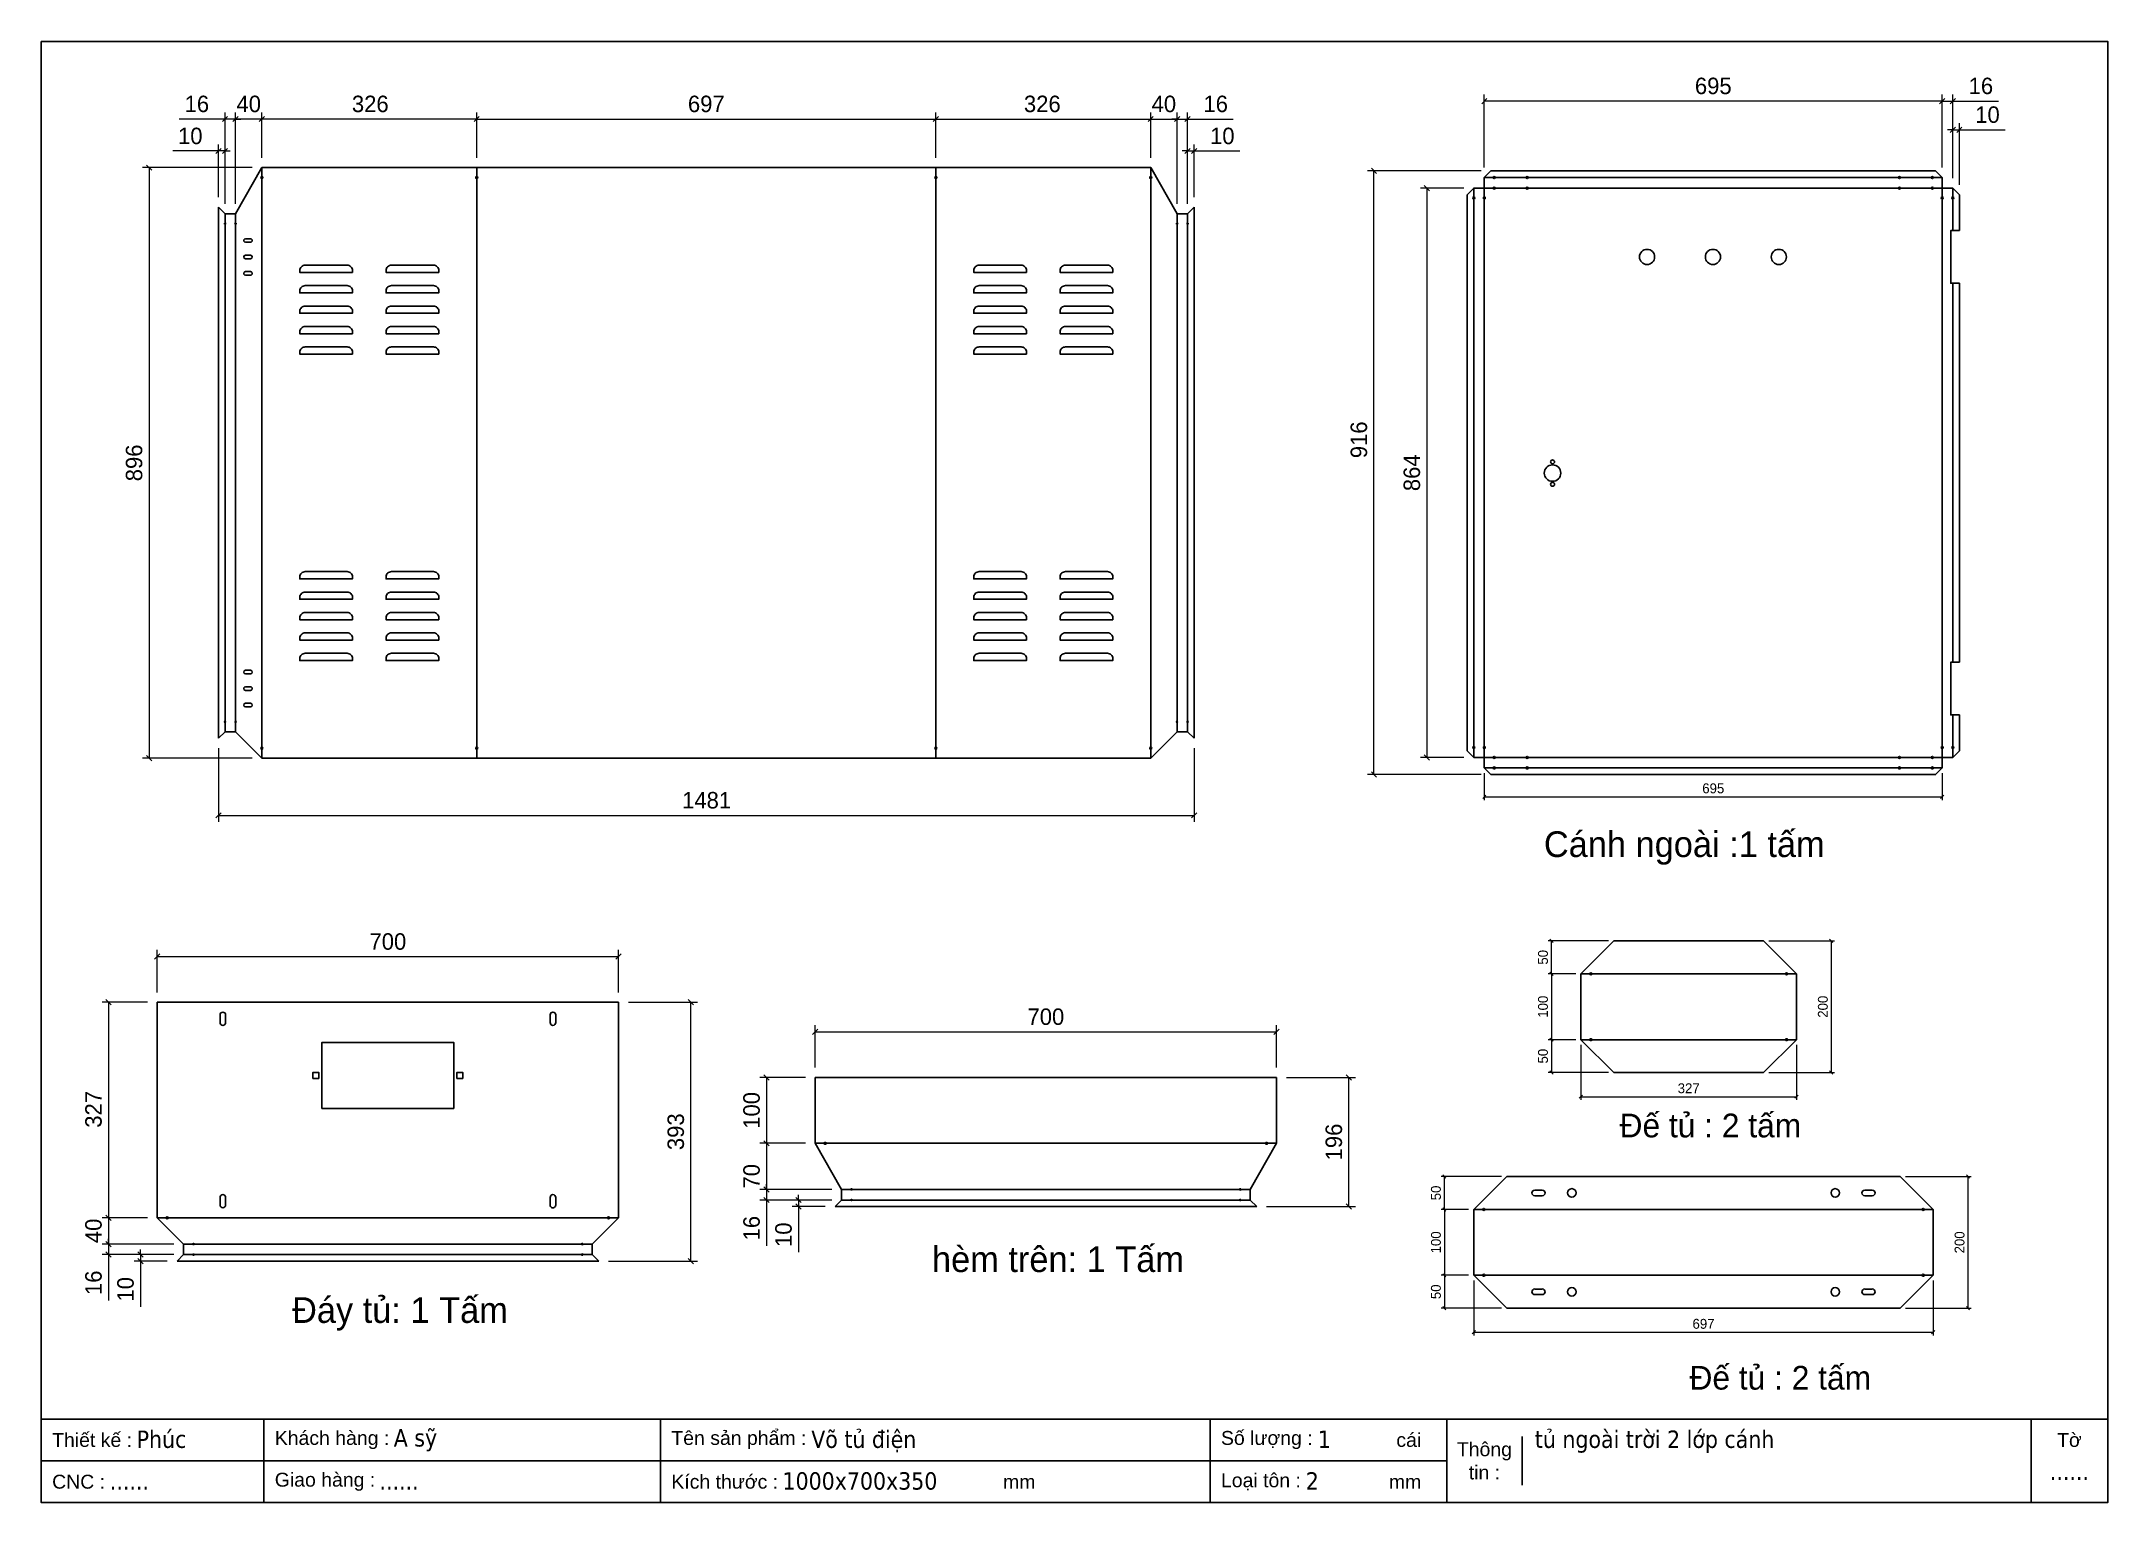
# Model space of a CAD drawing. Header units: millimetres. Extents: x 0 to 3136, y 0 to 2218.
import ezdxf
from ezdxf.enums import TextEntityAlignment as Align

# ---------------------------------------------------------------- set-up
doc = ezdxf.new("R2010")
doc.units = ezdxf.units.MM
doc.layers.add('CNC', color=7, linetype='Continuous')
doc.layers.add('DIM', color=253, linetype='Continuous')
doc.styles.add('Arial', font='arial.ttf')
doc.styles.add('Tahoma (Input Text)', font='tahoma.ttf')
doc.dimstyles.new('Dim-15', dxfattribs={"dimtxt": 15, "dimasz": 5, "dimexe": 5, "dimexo": 8, "dimgap": 5, "dimtad": 1, "dimdec": 0, "dimtxsty": 'Standard', "dimblk": 'OBLIQUE', "dimcen": 10, "dimclrd": 5, "dimclre": 5, "dimclrt": 3, "dimazin": 3, "dimtfac": 1, "dimtdec": 0, "dimtmove": 0, "dimatfit": 3, "dimldrblk": 'OBLIQUE', "dimlwd": 9, "dimlwe": 9})
doc.dimstyles.new('Dim-25', dxfattribs={"dimtxt": 25, "dimasz": 8, "dimexe": 10, "dimexo": 15, "dimgap": 10, "dimtad": 1, "dimdec": 0, "dimtxsty": 'Standard', "dimblk": 'OBLIQUE', "dimcen": 10, "dimclrd": 5, "dimclre": 5, "dimclrt": 3, "dimazin": 3, "dimtfac": 1, "dimtdec": 0, "dimtmove": 0, "dimatfit": 3, "dimldrblk": 'OBLIQUE', "dimlwd": 9, "dimlwe": 9})

msp = doc.modelspace()

# ---------------------------------------------------------------- texts
at = {"color": 2, "attachment_point": 5}
for s, insert, char_height, width in [('Cánh ngoài :1 tấm', (2493.7, 993.4), 39, 875), ('Đế tủ : 2 tấm', (2533.3, 572.1), 36, 575), ('hèm trên: 1 Tấm', (1543.1, 369.2), 39, 825), ('Đáy tủ: 1 Tấm', (544.3, 286.4), 39, 825), ('Đế tủ : 2 tấm', (2639.4, 189.3), 36, 775)]:
    msp.add_mtext(s, dxfattribs=dict(at, insert=insert, char_height=char_height, width=width))

# ---------------------------------------------------------------- blocks, each defined once
blk = doc.blocks.new('khungtenAsean2')
at = {"color": 7}
for p, q in [((2970, -1980), (0, -1980)), ((320, -1980), (320, -2100)), ((890, -1980), (890, -2100)), ((1680, -1980), (1680, -2100)), ((2020, -1980), (2020, -2100)), ((2860, -1980), (2860, -2100)), ((2128.3, -2005), (2128.3, -2075)), ((2020, -2040), (0, -2040))]:
    blk.add_line(p, q, dxfattribs=at)
blk.add_lwpolyline([(0, 0), (2970, 0), (2970, -2100), (0, -2100)], close=True, dxfattribs=at)
at = {"color": 2, "char_height": 20, "style": 'Arial'}
for s, insert, width, attachment_point in [('  Thiết kế :', (0, -2010), 917.634, 4), ('  Khách hàng :', (320, -2010), 917.634, 4), ('  Tên sản phẩm :', (890, -2010), 917.634, 4), ('  Số lượng :', (1680, -2010), 917.634, 4), ('cái', (1947.6, -2010), 917.634, 4), ('Thông\\Ptin :', (2074.2, -2040), 108.311, 5), ('Tờ', (2915, -2010), 110, 5), ('  CNC :', (0, -2070), 917.634, 4), ('  Giao hàng :', (320, -2070), 917.634, 4), ('  Kích thước :', (890, -2070), 917.634, 4), ('mm', (1382.3, -2070), 917.634, 4), ('  Loại tôn :', (1680, -2070), 917.634, 4), ('mm', (1936.9, -2070), 917.634, 4)]:
    blk.add_mtext(s, dxfattribs=dict(at, insert=insert, width=width, attachment_point=attachment_point))
at = {"color": 1, "style": 'Tahoma (Input Text)', "flags": 8}
for tag, p in [('#01', (137.1, -2021.3)), ('#03', (506.6, -2019.3)), ('#05', (1106.6, -2021.3)), ('#07', (1834.7, -2021.3)), ('#09', (2146.7, -2021.3)), ('#02', (98.5, -2081.3)), ('#04', (486.1, -2081.3)), ('#06', (1065.3, -2081.3)), ('#08', (1817.4, -2081.3)), ('#10', (2146.7, -2081.3))]:
    blk.add_attdef(tag, p, '', height=25, dxfattribs=at)
blk.add_attdef('#11', text='', height=25, dxfattribs=at).set_placement((2915, -2067.3), align=Align.CENTER)
blk = doc.blocks.new('*D1')
at = {"color": 0, "linetype": 'ByBlock', "lineweight": -2}
for p, q in [((664.8, 2103.7), (656.8, 2095.7)), ((1353.8, 2095.7), (1361.8, 2103.7))]:
    blk.add_line(p, q, dxfattribs=at)
at = {"layer": 'Defpoints', "color": 0, "transparency": 16777216}
for p in [(1357.8, 2099.7), (660.8, 2025.9), (1357.8, 2025.9)]:
    blk.add_point(p, dxfattribs=at)
at = {"layer": 'DIM', "color": 5, "lineweight": 9, "transparency": 16777216}
for p, q in [((660.8, 2040.9), (660.8, 2109.7)), ((1357.8, 2040.9), (1357.8, 2109.7)), ((660.8, 2099.7), (1357.8, 2099.7))]:
    blk.add_line(p, q, dxfattribs=at)
at = {"layer": 'DIM', "color": 3, "transparency": 16777216, "insert": (1009.3, 2122.5), "char_height": 25, "attachment_point": 5}
blk.add_mtext('697', dxfattribs=at)
blk = doc.blocks.new('_Oblique')
at = {"color": 0, "linetype": 'ByBlock', "lineweight": -2}
blk.add_line((-0.5, -0.5), (0.5, 0.5), dxfattribs=at)
blk = doc.blocks.new('*D2')
at = {"color": 0, "linetype": 'ByBlock', "lineweight": -2}
for p, q in [((1361.8, 2103.7), (1353.8, 2095.7)), ((1679.8, 2095.7), (1687.8, 2103.7))]:
    blk.add_line(p, q, dxfattribs=at)
at = {"layer": 'Defpoints', "color": 0, "transparency": 16777216}
for p in [(1683.8, 2099.7), (1357.8, 2025.9), (1683.8, 2025.9)]:
    blk.add_point(p, dxfattribs=at)
at = {"layer": 'DIM', "color": 5, "lineweight": 9, "transparency": 16777216}
for p, q in [((1357.8, 2040.9), (1357.8, 2109.7)), ((1683.8, 2040.9), (1683.8, 2109.7)), ((1357.8, 2099.7), (1683.8, 2099.7))]:
    blk.add_line(p, q, dxfattribs=at)
at = {"layer": 'DIM', "color": 3, "transparency": 16777216, "insert": (1519.3, 2122.5), "char_height": 25, "attachment_point": 5}
blk.add_mtext('326', dxfattribs=at)
blk = doc.blocks.new('*D3')
at = {"color": 0, "linetype": 'ByBlock', "lineweight": -2}
for p, q in [((1687.8, 2103.7), (1679.8, 2095.7)), ((1719.8, 2095.7), (1727.8, 2103.7))]:
    blk.add_line(p, q, dxfattribs=at)
at = {"layer": 'Defpoints', "color": 0, "transparency": 16777216}
for p in [(1723.8, 2099.7), (1683.8, 2025.9), (1723.8, 1955.9)]:
    blk.add_point(p, dxfattribs=at)
at = {"layer": 'DIM', "color": 5, "lineweight": 9, "transparency": 16777216}
for p, q in [((1683.8, 2040.9), (1683.8, 2109.7)), ((1723.8, 1970.9), (1723.8, 2109.7)), ((1683.8, 2099.7), (1723.8, 2099.7))]:
    blk.add_line(p, q, dxfattribs=at)
at = {"layer": 'DIM', "color": 3, "transparency": 16777216, "insert": (1703.8, 2122.5), "char_height": 25, "attachment_point": 5}
blk.add_mtext('40', dxfattribs=at)
blk = doc.blocks.new('*D4')
at = {"color": 0, "linetype": 'ByBlock', "lineweight": -2}
for p, q in [((338.8, 2103.7), (330.8, 2095.7)), ((656.8, 2095.7), (664.8, 2103.7))]:
    blk.add_line(p, q, dxfattribs=at)
at = {"layer": 'Defpoints', "color": 0, "transparency": 16777216}
for p in [(334.8, 2099.7), (334.8, 2025.9), (660.8, 2025.9)]:
    blk.add_point(p, dxfattribs=at)
at = {"layer": 'DIM', "color": 5, "lineweight": 9, "transparency": 16777216}
for p, q in [((334.8, 2040.9), (334.8, 2109.7)), ((660.8, 2040.9), (660.8, 2109.7)), ((660.8, 2099.7), (334.8, 2099.7))]:
    blk.add_line(p, q, dxfattribs=at)
at = {"layer": 'DIM', "color": 3, "transparency": 16777216, "insert": (499.3, 2122.5), "char_height": 25, "attachment_point": 5}
blk.add_mtext('326', dxfattribs=at)
blk = doc.blocks.new('*D5')
at = {"color": 0, "linetype": 'ByBlock', "lineweight": -2}
for p, q in [((298.8, 2103.7), (290.8, 2095.7)), ((330.8, 2095.7), (338.8, 2103.7))]:
    blk.add_line(p, q, dxfattribs=at)
at = {"layer": 'Defpoints', "color": 0, "transparency": 16777216}
for p in [(294.8, 2099.7), (334.8, 2025.9), (294.8, 1955.9)]:
    blk.add_point(p, dxfattribs=at)
at = {"layer": 'DIM', "color": 5, "lineweight": 9, "transparency": 16777216}
for p, q in [((294.8, 1970.9), (294.8, 2109.7)), ((334.8, 2040.9), (334.8, 2109.7)), ((334.8, 2099.7), (294.8, 2099.7))]:
    blk.add_line(p, q, dxfattribs=at)
at = {"layer": 'DIM', "color": 3, "transparency": 16777216, "insert": (314.8, 2122.5), "char_height": 25, "attachment_point": 5}
blk.add_mtext('40', dxfattribs=at)
blk = doc.blocks.new('*D6')
at = {"color": 0, "linetype": 'ByBlock', "lineweight": -2}
for p, q in [((272.8, 1047), (264.8, 1039)), ((1745.8, 1039), (1753.8, 1047))]:
    blk.add_line(p, q, dxfattribs=at)
at = {"layer": 'Defpoints', "color": 0, "transparency": 16777216}
for p in [(268.8, 1159.9), (1749.8, 1159.9), (1749.8, 1043)]:
    blk.add_point(p, dxfattribs=at)
at = {"layer": 'DIM', "color": 5, "lineweight": 9, "transparency": 16777216}
for p, q in [((268.8, 1144.9), (268.8, 1033)), ((1749.8, 1144.9), (1749.8, 1033)), ((268.8, 1043), (1749.8, 1043))]:
    blk.add_line(p, q, dxfattribs=at)
at = {"layer": 'DIM', "color": 3, "transparency": 16777216, "insert": (1009.8, 1065.8), "char_height": 25, "attachment_point": 5}
blk.add_mtext('1481', dxfattribs=at)
blk = doc.blocks.new('*D7')
at = {"color": 0, "linetype": 'ByBlock', "lineweight": -2}
for p, q in [((1719.8, 2095.7), (1727.8, 2103.7)), ((1743.8, 2103.7), (1735.8, 2095.7))]:
    blk.add_line(p, q, dxfattribs=at)
at = {"layer": 'Defpoints', "color": 0, "transparency": 16777216}
for p in [(1739.8, 2099.7), (1723.8, 1955.9), (1739.8, 1955.9)]:
    blk.add_point(p, dxfattribs=at)
at = {"layer": 'DIM', "color": 5, "lineweight": 9, "transparency": 16777216}
for p, q in [((1723.8, 1970.9), (1723.8, 2109.7)), ((1739.8, 1970.9), (1739.8, 2109.7)), ((1723.8, 2099.7), (1715.8, 2099.7)), ((1723.8, 2099.7), (1739.8, 2099.7)), ((1739.8, 2099.7), (1809.2, 2099.7))]:
    blk.add_line(p, q, dxfattribs=at)
at = {"layer": 'DIM', "color": 3, "transparency": 16777216, "insert": (1782.5, 2122.5), "char_height": 25, "attachment_point": 5}
blk.add_mtext('16', dxfattribs=at)
blk = doc.blocks.new('*D8')
at = {"color": 0, "linetype": 'ByBlock', "lineweight": -2}
for p, q in [((1735.8, 2047.2), (1743.8, 2055.2)), ((1753.8, 2055.2), (1745.8, 2047.2))]:
    blk.add_line(p, q, dxfattribs=at)
at = {"layer": 'Defpoints', "color": 0, "transparency": 16777216}
for p in [(1749.8, 2051.2), (1739.8, 1955.9), (1749.8, 1965.9)]:
    blk.add_point(p, dxfattribs=at)
at = {"layer": 'DIM', "color": 5, "lineweight": 9, "transparency": 16777216}
for p, q in [((1739.8, 2051.2), (1731.8, 2051.2)), ((1739.8, 1970.9), (1739.8, 2061.2)), ((1739.8, 2051.2), (1749.8, 2051.2)), ((1749.8, 1980.9), (1749.8, 2061.2)), ((1749.8, 2051.2), (1819.2, 2051.2))]:
    blk.add_line(p, q, dxfattribs=at)
at = {"layer": 'DIM', "color": 3, "transparency": 16777216, "insert": (1792.5, 2073.9), "char_height": 25, "attachment_point": 5}
blk.add_mtext('10', dxfattribs=at)
blk = doc.blocks.new('*D9')
at = {"color": 0, "linetype": 'ByBlock', "lineweight": -2}
for p, q in [((274.8, 2095.7), (282.8, 2103.7)), ((298.8, 2103.7), (290.8, 2095.7))]:
    blk.add_line(p, q, dxfattribs=at)
at = {"layer": 'Defpoints', "color": 0, "transparency": 16777216}
for p in [(278.8, 2099.7), (278.8, 1955.9), (294.8, 1955.9)]:
    blk.add_point(p, dxfattribs=at)
at = {"layer": 'DIM', "color": 5, "lineweight": 9, "transparency": 16777216}
for p, q in [((278.8, 1970.9), (278.8, 2109.7)), ((294.8, 1970.9), (294.8, 2109.7)), ((278.8, 2099.7), (209.4, 2099.7)), ((294.8, 2099.7), (278.8, 2099.7)), ((294.8, 2099.7), (302.8, 2099.7))]:
    blk.add_line(p, q, dxfattribs=at)
at = {"layer": 'DIM', "color": 3, "transparency": 16777216, "insert": (236.1, 2122.5), "char_height": 25, "attachment_point": 5}
blk.add_mtext('16', dxfattribs=at)
blk = doc.blocks.new('*D10')
at = {"color": 0, "linetype": 'ByBlock', "lineweight": -2}
for p, q in [((264.8, 2047.2), (272.8, 2055.2)), ((282.8, 2055.2), (274.8, 2047.2))]:
    blk.add_line(p, q, dxfattribs=at)
at = {"layer": 'Defpoints', "color": 0, "transparency": 16777216}
for p in [(268.8, 2051.2), (268.8, 1965.9), (278.8, 1955.9)]:
    blk.add_point(p, dxfattribs=at)
at = {"layer": 'DIM', "color": 5, "lineweight": 9, "transparency": 16777216}
for p, q in [((268.8, 2051.2), (199.4, 2051.2)), ((268.8, 1980.9), (268.8, 2061.2)), ((278.8, 2051.2), (268.8, 2051.2)), ((278.8, 1970.9), (278.8, 2061.2)), ((278.8, 2051.2), (286.8, 2051.2))]:
    blk.add_line(p, q, dxfattribs=at)
at = {"layer": 'DIM', "color": 3, "transparency": 16777216, "insert": (226.1, 2073.9), "char_height": 25, "attachment_point": 5}
blk.add_mtext('10', dxfattribs=at)
blk = doc.blocks.new('f3daunguoc')
at = {"layer": 'CNC', "color": 2, "lineweight": -3}
blk.add_circle((0, 0), 1.5, dxfattribs=at)
blk = doc.blocks.new('f2dauxuoi')
at = {"layer": 'CNC', "color": 2, "lineweight": -3}
blk.add_circle((0, 0), 1, dxfattribs=at)
blk = doc.blocks.new('*D11')
at = {"color": 0, "linetype": 'ByBlock', "lineweight": -2}
for p, q in [((167.7, 2021.9), (159.7, 2029.9)), ((159.7, 1133.9), (167.7, 1125.9))]:
    blk.add_line(p, q, dxfattribs=at)
at = {"layer": 'Defpoints', "color": 0, "transparency": 16777216}
for p in [(334.8, 2025.9), (163.7, 1129.9), (334.8, 1129.9)]:
    blk.add_point(p, dxfattribs=at)
at = {"layer": 'DIM', "color": 5, "lineweight": 9, "transparency": 16777216}
for p, q in [((319.8, 2025.9), (153.7, 2025.9)), ((163.7, 2025.9), (163.7, 1129.9)), ((319.8, 1129.9), (153.7, 1129.9))]:
    blk.add_line(p, q, dxfattribs=at)
at = {"layer": 'DIM', "color": 3, "transparency": 16777216, "insert": (140.9, 1577.9), "char_height": 25, "attachment_point": 5, "rotation": 90}
blk.add_mtext('896', dxfattribs=at)
blk = doc.blocks.new('*D12')
at = {"color": 0, "linetype": 'ByBlock', "lineweight": -2}
for p, q in [((106.1, 755.4), (98.1, 763.4)), ((98.1, 436.4), (106.1, 428.4))]:
    blk.add_line(p, q, dxfattribs=at)
at = {"layer": 'Defpoints', "color": 0, "transparency": 16777216}
for p in [(176, 759.4), (102.1, 432.4), (176, 432.4)]:
    blk.add_point(p, dxfattribs=at)
at = {"layer": 'DIM', "color": 5, "lineweight": 9, "transparency": 16777216}
for p, q in [((161, 759.4), (92.1, 759.4)), ((102.1, 759.4), (102.1, 432.4)), ((161, 432.4), (92.1, 432.4))]:
    blk.add_line(p, q, dxfattribs=at)
at = {"layer": 'DIM', "color": 3, "transparency": 16777216, "insert": (79.3, 596.9), "char_height": 25, "attachment_point": 5, "rotation": 90}
blk.add_mtext('327', dxfattribs=at)
blk = doc.blocks.new('*D13')
at = {"color": 0, "linetype": 'ByBlock', "lineweight": -2}
for p, q in [((106.1, 428.4), (98.1, 436.4)), ((98.1, 396.4), (106.1, 388.4))]:
    blk.add_line(p, q, dxfattribs=at)
at = {"layer": 'Defpoints', "color": 0, "transparency": 16777216}
for p in [(176, 432.4), (102.1, 392.4), (216, 392.4)]:
    blk.add_point(p, dxfattribs=at)
at = {"layer": 'DIM', "color": 5, "lineweight": 9, "transparency": 16777216}
for p, q in [((161, 432.4), (92.1, 432.4)), ((102.1, 432.4), (102.1, 392.4)), ((201, 392.4), (92.1, 392.4))]:
    blk.add_line(p, q, dxfattribs=at)
at = {"layer": 'DIM', "color": 3, "transparency": 16777216, "insert": (79.3, 412.4), "char_height": 25, "attachment_point": 5, "rotation": 90}
blk.add_mtext('40', dxfattribs=at)
blk = doc.blocks.new('*D14')
at = {"color": 0, "linetype": 'ByBlock', "lineweight": -2}
for p, q in [((989.9, 755.4), (981.9, 763.4)), ((981.9, 370.4), (989.9, 362.4))]:
    blk.add_line(p, q, dxfattribs=at)
at = {"layer": 'Defpoints', "color": 0, "transparency": 16777216}
for p in [(876, 759.4), (985.9, 759.4), (846, 366.4)]:
    blk.add_point(p, dxfattribs=at)
at = {"layer": 'DIM', "color": 5, "lineweight": 9, "transparency": 16777216}
for p, q in [((891, 759.4), (995.9, 759.4)), ((985.9, 366.4), (985.9, 759.4)), ((861, 366.4), (995.9, 366.4))]:
    blk.add_line(p, q, dxfattribs=at)
at = {"layer": 'DIM', "color": 3, "transparency": 16777216, "insert": (963.1, 562.9), "char_height": 25, "attachment_point": 5, "rotation": 90}
blk.add_mtext('393', dxfattribs=at)
blk = doc.blocks.new('*D15')
at = {"color": 0, "linetype": 'ByBlock', "lineweight": -2}
for p, q in [((98.1, 396.4), (106.1, 388.4)), ((106.1, 372.4), (98.1, 380.4))]:
    blk.add_line(p, q, dxfattribs=at)
at = {"layer": 'Defpoints', "color": 0, "transparency": 16777216}
for p in [(102.1, 376.4), (216, 392.4), (216, 376.4)]:
    blk.add_point(p, dxfattribs=at)
at = {"layer": 'DIM', "color": 5, "lineweight": 9, "transparency": 16777216}
for p, q in [((201, 392.4), (92.1, 392.4)), ((201, 376.4), (92.1, 376.4)), ((102.1, 392.4), (102.1, 400.4)), ((102.1, 392.4), (102.1, 376.4)), ((102.1, 376.4), (102.1, 307))]:
    blk.add_line(p, q, dxfattribs=at)
at = {"layer": 'DIM', "color": 3, "transparency": 16777216, "insert": (79.3, 333.7), "char_height": 25, "attachment_point": 5, "rotation": 90}
blk.add_mtext('16', dxfattribs=at)
blk = doc.blocks.new('*D16')
at = {"color": 0, "linetype": 'ByBlock', "lineweight": -2}
for p, q in [((146.7, 380.4), (154.7, 372.4)), ((154.7, 362.4), (146.7, 370.4))]:
    blk.add_line(p, q, dxfattribs=at)
at = {"layer": 'Defpoints', "color": 0, "transparency": 16777216}
for p in [(216, 376.4), (150.7, 366.4), (206, 366.4)]:
    blk.add_point(p, dxfattribs=at)
at = {"layer": 'DIM', "color": 5, "lineweight": 9, "transparency": 16777216}
for p, q in [((201, 376.4), (140.7, 376.4)), ((150.7, 376.4), (150.7, 384.4)), ((150.7, 376.4), (150.7, 366.4)), ((191, 366.4), (140.7, 366.4)), ((150.7, 366.4), (150.7, 297.1))]:
    blk.add_line(p, q, dxfattribs=at)
at = {"layer": 'DIM', "color": 3, "transparency": 16777216, "insert": (127.9, 323.8), "char_height": 25, "attachment_point": 5, "rotation": 90}
blk.add_mtext('10', dxfattribs=at)
blk = doc.blocks.new('*D17')
at = {"color": 0, "linetype": 'ByBlock', "lineweight": -2}
for p, q in [((180, 832.7), (172, 824.7)), ((872, 824.7), (880, 832.7))]:
    blk.add_line(p, q, dxfattribs=at)
at = {"layer": 'Defpoints', "color": 0, "transparency": 16777216}
for p in [(876, 828.7), (176, 759.4), (876, 759.4)]:
    blk.add_point(p, dxfattribs=at)
at = {"layer": 'DIM', "color": 5, "lineweight": 9, "transparency": 16777216}
for p, q in [((176, 774.4), (176, 838.7)), ((176, 828.7), (876, 828.7)), ((876, 774.4), (876, 838.7))]:
    blk.add_line(p, q, dxfattribs=at)
at = {"layer": 'DIM', "color": 3, "transparency": 16777216, "insert": (526, 851.4), "char_height": 25, "attachment_point": 5}
blk.add_mtext('700', dxfattribs=at)
blk = doc.blocks.new('*D18')
at = {"color": 0, "linetype": 'ByBlock', "lineweight": -2}
for p, q in [((2192.7, 1073.8), (2187.7, 1068.8)), ((2882.7, 1068.8), (2887.7, 1073.8))]:
    blk.add_line(p, q, dxfattribs=at)
at = {"layer": 'Defpoints', "color": 0, "transparency": 16777216}
for p in [(2190.2, 1114.9), (2885.2, 1114.9), (2885.2, 1071.3)]:
    blk.add_point(p, dxfattribs=at)
at = {"layer": 'DIM', "color": 5, "lineweight": 9, "transparency": 16777216}
for p, q in [((2190.2, 1106.9), (2190.2, 1066.3)), ((2885.2, 1106.9), (2885.2, 1066.3)), ((2190.2, 1071.3), (2885.2, 1071.3))]:
    blk.add_line(p, q, dxfattribs=at)
at = {"layer": 'DIM', "color": 3, "transparency": 16777216, "insert": (2537.7, 1083.9), "char_height": 15, "attachment_point": 5}
blk.add_mtext('695', dxfattribs=at)
blk = doc.blocks.new('*D19')
at = {"color": 0, "linetype": 'ByBlock', "lineweight": -2}
for p, q in [((2897.2, 2079.4), (2905.2, 2087.4)), ((2915.2, 2087.4), (2907.2, 2079.4))]:
    blk.add_line(p, q, dxfattribs=at)
at = {"layer": 'Defpoints', "color": 0, "transparency": 16777216}
for p in [(2911.2, 2083.4), (2901.2, 1994.9), (2911.2, 1984.9)]:
    blk.add_point(p, dxfattribs=at)
at = {"layer": 'DIM', "color": 5, "lineweight": 9, "transparency": 16777216}
for p, q in [((2901.2, 2083.4), (2893.2, 2083.4)), ((2901.2, 2009.9), (2901.2, 2093.4)), ((2901.2, 2083.4), (2911.2, 2083.4)), ((2911.2, 1999.9), (2911.2, 2093.4)), ((2911.2, 2083.4), (2980.6, 2083.4))]:
    blk.add_line(p, q, dxfattribs=at)
at = {"layer": 'DIM', "color": 3, "transparency": 16777216, "insert": (2953.9, 2106.2), "char_height": 25, "attachment_point": 5}
blk.add_mtext('10', dxfattribs=at)
blk = doc.blocks.new('*D20')
at = {"color": 0, "linetype": 'ByBlock', "lineweight": -2}
for p, q in [((2881.2, 2123), (2889.2, 2131)), ((2905.2, 2131), (2897.2, 2123))]:
    blk.add_line(p, q, dxfattribs=at)
at = {"layer": 'Defpoints', "color": 0, "transparency": 16777216}
for p in [(2901.2, 2127), (2885.2, 2010.9), (2901.2, 1994.9)]:
    blk.add_point(p, dxfattribs=at)
at = {"layer": 'DIM', "color": 5, "lineweight": 9, "transparency": 16777216}
for p, q in [((2885.2, 2025.9), (2885.2, 2137)), ((2901.2, 2009.9), (2901.2, 2137)), ((2885.2, 2127), (2877.2, 2127)), ((2885.2, 2127), (2901.2, 2127)), ((2901.2, 2127), (2970.6, 2127))]:
    blk.add_line(p, q, dxfattribs=at)
at = {"layer": 'DIM', "color": 3, "transparency": 16777216, "insert": (2943.9, 2149.8), "char_height": 25, "attachment_point": 5}
blk.add_mtext('16', dxfattribs=at)
blk = doc.blocks.new('*D21')
at = {"color": 0, "linetype": 'ByBlock', "lineweight": -2}
for p, q in [((2194.2, 2131), (2186.2, 2123)), ((2881.2, 2123), (2889.2, 2131))]:
    blk.add_line(p, q, dxfattribs=at)
at = {"layer": 'Defpoints', "color": 0, "transparency": 16777216}
for p in [(2190.2, 2127), (2190.2, 2010.9), (2885.2, 2010.9)]:
    blk.add_point(p, dxfattribs=at)
at = {"layer": 'DIM', "color": 5, "lineweight": 9, "transparency": 16777216}
for p, q in [((2190.2, 2025.9), (2190.2, 2137)), ((2885.2, 2025.9), (2885.2, 2137)), ((2885.2, 2127), (2190.2, 2127))]:
    blk.add_line(p, q, dxfattribs=at)
at = {"layer": 'DIM', "color": 3, "transparency": 16777216, "insert": (2537.7, 2149.8), "char_height": 25, "attachment_point": 5}
blk.add_mtext('695', dxfattribs=at)
blk = doc.blocks.new('*D22')
at = {"color": 0, "linetype": 'ByBlock', "lineweight": -2}
for p, q in [((2107.1, 1990.9), (2099.1, 1998.9)), ((2099.1, 1134.9), (2107.1, 1126.9))]:
    blk.add_line(p, q, dxfattribs=at)
at = {"layer": 'Defpoints', "color": 0, "transparency": 16777216}
for p in [(2174.2, 1994.9), (2103.1, 1130.9), (2174.2, 1130.9)]:
    blk.add_point(p, dxfattribs=at)
at = {"layer": 'DIM', "color": 5, "lineweight": 9, "transparency": 16777216}
for p, q in [((2159.2, 1994.9), (2093.1, 1994.9)), ((2103.1, 1994.9), (2103.1, 1130.9)), ((2159.2, 1130.9), (2093.1, 1130.9))]:
    blk.add_line(p, q, dxfattribs=at)
at = {"layer": 'DIM', "color": 3, "transparency": 16777216, "insert": (2080.3, 1562.9), "char_height": 25, "attachment_point": 5, "rotation": 90}
blk.add_mtext('864', dxfattribs=at)
blk = doc.blocks.new('*D23')
at = {"color": 0, "linetype": 'ByBlock', "lineweight": -2}
for p, q in [((2026.7, 2016.9), (2018.7, 2024.9)), ((2018.7, 1108.9), (2026.7, 1100.9))]:
    blk.add_line(p, q, dxfattribs=at)
at = {"layer": 'Defpoints', "color": 0, "transparency": 16777216}
for p in [(2022.7, 2020.9), (2200.2, 2020.9), (2200.2, 1104.9)]:
    blk.add_point(p, dxfattribs=at)
at = {"layer": 'DIM', "color": 5, "lineweight": 9, "transparency": 16777216}
for p, q in [((2185.2, 2020.9), (2012.7, 2020.9)), ((2022.7, 1104.9), (2022.7, 2020.9)), ((2185.2, 1104.9), (2012.7, 1104.9))]:
    blk.add_line(p, q, dxfattribs=at)
at = {"layer": 'DIM', "color": 3, "transparency": 16777216, "insert": (1999.9, 1612.9), "char_height": 25, "attachment_point": 5, "rotation": 90}
blk.add_mtext('916', dxfattribs=at)
blk = doc.blocks.new('*D24')
at = {"color": 0, "linetype": 'ByBlock', "lineweight": -2}
for p, q in [((1104.8, 641.3), (1096.8, 649.3)), ((1096.8, 549.3), (1104.8, 541.3))]:
    blk.add_line(p, q, dxfattribs=at)
at = {"layer": 'Defpoints', "color": 0, "transparency": 16777216}
for p in [(1174.7, 645.3), (1100.8, 545.3), (1174.7, 545.3)]:
    blk.add_point(p, dxfattribs=at)
at = {"layer": 'DIM', "color": 5, "lineweight": 9, "transparency": 16777216}
for p, q in [((1159.7, 645.3), (1090.8, 645.3)), ((1100.8, 645.3), (1100.8, 545.3)), ((1159.7, 545.3), (1090.8, 545.3))]:
    blk.add_line(p, q, dxfattribs=at)
at = {"layer": 'DIM', "color": 3, "transparency": 16777216, "insert": (1078.1, 595.3), "char_height": 25, "attachment_point": 5, "rotation": 90}
blk.add_mtext('100', dxfattribs=at)
blk = doc.blocks.new('*D25')
at = {"color": 0, "linetype": 'ByBlock', "lineweight": -2}
for p, q in [((1104.8, 541.3), (1096.8, 549.3)), ((1096.8, 479.3), (1104.8, 471.3))]:
    blk.add_line(p, q, dxfattribs=at)
at = {"layer": 'Defpoints', "color": 0, "transparency": 16777216}
for p in [(1174.7, 545.3), (1100.8, 475.3), (1214.7, 475.3)]:
    blk.add_point(p, dxfattribs=at)
at = {"layer": 'DIM', "color": 5, "lineweight": 9, "transparency": 16777216}
for p, q in [((1159.7, 545.3), (1090.8, 545.3)), ((1100.8, 545.3), (1100.8, 475.3)), ((1199.7, 475.3), (1090.8, 475.3))]:
    blk.add_line(p, q, dxfattribs=at)
at = {"layer": 'DIM', "color": 3, "transparency": 16777216, "insert": (1078.1, 495.3), "char_height": 25, "attachment_point": 5, "rotation": 90}
blk.add_mtext('70', dxfattribs=at)
blk = doc.blocks.new('*D26')
at = {"color": 0, "linetype": 'ByBlock', "lineweight": -2}
for p, q in [((1988.6, 641.3), (1980.6, 649.3)), ((1980.6, 453.3), (1988.6, 445.3))]:
    blk.add_line(p, q, dxfattribs=at)
at = {"layer": 'Defpoints', "color": 0, "transparency": 16777216}
for p in [(1874.7, 645.3), (1984.6, 645.3), (1844.7, 449.3)]:
    blk.add_point(p, dxfattribs=at)
at = {"layer": 'DIM', "color": 5, "lineweight": 9, "transparency": 16777216}
for p, q in [((1889.7, 645.3), (1994.6, 645.3)), ((1984.6, 449.3), (1984.6, 645.3)), ((1859.7, 449.3), (1994.6, 449.3))]:
    blk.add_line(p, q, dxfattribs=at)
at = {"layer": 'DIM', "color": 3, "transparency": 16777216, "insert": (1961.9, 547.3), "char_height": 25, "attachment_point": 5, "rotation": 90}
blk.add_mtext('196', dxfattribs=at)
blk = doc.blocks.new('*D27')
at = {"color": 0, "linetype": 'ByBlock', "lineweight": -2}
for p, q in [((1096.8, 479.3), (1104.8, 471.3)), ((1104.8, 455.3), (1096.8, 463.3))]:
    blk.add_line(p, q, dxfattribs=at)
at = {"layer": 'Defpoints', "color": 0, "transparency": 16777216}
for p in [(1214.7, 475.3), (1100.8, 459.3), (1214.7, 459.3)]:
    blk.add_point(p, dxfattribs=at)
at = {"layer": 'DIM', "color": 5, "lineweight": 9, "transparency": 16777216}
for p, q in [((1199.7, 475.3), (1090.8, 475.3)), ((1100.8, 475.3), (1100.8, 483.3)), ((1100.8, 475.3), (1100.8, 459.3)), ((1199.7, 459.3), (1090.8, 459.3)), ((1100.8, 459.3), (1100.8, 389.9))]:
    blk.add_line(p, q, dxfattribs=at)
at = {"layer": 'DIM', "color": 3, "transparency": 16777216, "insert": (1078.1, 416.6), "char_height": 25, "attachment_point": 5, "rotation": 90}
blk.add_mtext('16', dxfattribs=at)
blk = doc.blocks.new('*D28')
at = {"color": 0, "linetype": 'ByBlock', "lineweight": -2}
for p, q in [((1145.4, 463.3), (1153.4, 455.3)), ((1153.4, 445.3), (1145.4, 453.3))]:
    blk.add_line(p, q, dxfattribs=at)
at = {"layer": 'Defpoints', "color": 0, "transparency": 16777216}
for p in [(1149.4, 449.3), (1204.7, 449.3), (1214.7, 459.3)]:
    blk.add_point(p, dxfattribs=at)
at = {"layer": 'DIM', "color": 5, "lineweight": 9, "transparency": 16777216}
for p, q in [((1199.7, 459.3), (1139.4, 459.3)), ((1189.7, 449.3), (1139.4, 449.3)), ((1149.4, 459.3), (1149.4, 467.3)), ((1149.4, 459.3), (1149.4, 449.3)), ((1149.4, 449.3), (1149.4, 379.9))]:
    blk.add_line(p, q, dxfattribs=at)
at = {"layer": 'DIM', "color": 3, "transparency": 16777216, "insert": (1126.6, 406.6), "char_height": 25, "attachment_point": 5, "rotation": 90}
blk.add_mtext('10', dxfattribs=at)
blk = doc.blocks.new('*D29')
at = {"color": 0, "linetype": 'ByBlock', "lineweight": -2}
for p, q in [((1178.7, 718.5), (1170.7, 710.5)), ((1870.7, 710.5), (1878.7, 718.5))]:
    blk.add_line(p, q, dxfattribs=at)
at = {"layer": 'Defpoints', "color": 0, "transparency": 16777216}
for p in [(1874.7, 714.5), (1174.7, 645.3), (1874.7, 645.3)]:
    blk.add_point(p, dxfattribs=at)
at = {"layer": 'DIM', "color": 5, "lineweight": 9, "transparency": 16777216}
for p, q in [((1174.7, 660.3), (1174.7, 724.5)), ((1874.7, 660.3), (1874.7, 724.5)), ((1174.7, 714.5), (1874.7, 714.5))]:
    blk.add_line(p, q, dxfattribs=at)
at = {"layer": 'DIM', "color": 3, "transparency": 16777216, "insert": (1524.7, 737.3), "char_height": 25, "attachment_point": 5}
blk.add_mtext('700', dxfattribs=at)
blk = doc.blocks.new('*D30')
at = {"color": 0, "linetype": 'ByBlock', "lineweight": -2}
for p, q in [((2719.3, 850.1), (2714.3, 855.1)), ((2714.3, 655.1), (2719.3, 650.1))]:
    blk.add_line(p, q, dxfattribs=at)
at = {"layer": 'Defpoints', "color": 0, "transparency": 16777216}
for p in [(2613.9, 852.6), (2613.9, 652.6), (2716.8, 652.6)]:
    blk.add_point(p, dxfattribs=at)
at = {"layer": 'DIM', "color": 5, "lineweight": 9, "transparency": 16777216}
for p, q in [((2621.9, 852.6), (2721.8, 852.6)), ((2716.8, 852.6), (2716.8, 652.6)), ((2621.9, 652.6), (2721.8, 652.6))]:
    blk.add_line(p, q, dxfattribs=at)
at = {"layer": 'DIM', "color": 3, "transparency": 16777216, "insert": (2704.1, 752.6), "char_height": 15, "attachment_point": 5, "rotation": 90}
blk.add_mtext('200', dxfattribs=at)
blk = doc.blocks.new('*D31')
at = {"color": 0, "linetype": 'ByBlock', "lineweight": -2}
for p, q in [((2339.4, 618.6), (2334.4, 613.6)), ((2661.4, 613.6), (2666.4, 618.6))]:
    blk.add_line(p, q, dxfattribs=at)
at = {"layer": 'Defpoints', "color": 0, "transparency": 16777216}
for p in [(2336.9, 702.6), (2663.9, 702.6), (2663.9, 616.1)]:
    blk.add_point(p, dxfattribs=at)
at = {"layer": 'DIM', "color": 5, "lineweight": 9, "transparency": 16777216}
for p, q in [((2336.9, 694.6), (2336.9, 611.1)), ((2663.9, 694.6), (2663.9, 611.1)), ((2336.9, 616.1), (2663.9, 616.1))]:
    blk.add_line(p, q, dxfattribs=at)
at = {"layer": 'DIM', "color": 3, "transparency": 16777216, "insert": (2500.4, 628.8), "char_height": 15, "attachment_point": 5}
blk.add_mtext('327', dxfattribs=at)
blk = doc.blocks.new('*D32')
at = {"color": 0, "linetype": 'ByBlock', "lineweight": -2}
for p, q in [((2294.5, 800.1), (2289.5, 805.1)), ((2289.5, 705.1), (2294.5, 700.1))]:
    blk.add_line(p, q, dxfattribs=at)
at = {"layer": 'Defpoints', "color": 0, "transparency": 16777216}
for p in [(2336.9, 802.6), (2292, 702.6), (2336.9, 702.6)]:
    blk.add_point(p, dxfattribs=at)
at = {"layer": 'DIM', "color": 5, "lineweight": 9, "transparency": 16777216}
for p, q in [((2328.9, 802.6), (2287, 802.6)), ((2292, 802.6), (2292, 702.6)), ((2328.9, 702.6), (2287, 702.6))]:
    blk.add_line(p, q, dxfattribs=at)
at = {"layer": 'DIM', "color": 3, "transparency": 16777216, "insert": (2279.3, 752.6), "char_height": 15, "attachment_point": 5, "rotation": 90}
blk.add_mtext('100', dxfattribs=at)
blk = doc.blocks.new('*D33')
at = {"color": 0, "linetype": 'ByBlock', "lineweight": -2}
for p, q in [((2294.5, 850.1), (2289.5, 855.1)), ((2289.5, 805.1), (2294.5, 800.1))]:
    blk.add_line(p, q, dxfattribs=at)
at = {"layer": 'Defpoints', "color": 0, "transparency": 16777216}
for p in [(2292, 852.6), (2386.9, 852.6), (2336.9, 802.6)]:
    blk.add_point(p, dxfattribs=at)
at = {"layer": 'DIM', "color": 5, "lineweight": 9, "transparency": 16777216}
for p, q in [((2378.9, 852.6), (2287, 852.6)), ((2292, 802.6), (2292, 852.6)), ((2328.9, 802.6), (2287, 802.6))]:
    blk.add_line(p, q, dxfattribs=at)
at = {"layer": 'DIM', "color": 3, "transparency": 16777216, "insert": (2279.3, 827.6), "char_height": 15, "attachment_point": 5, "rotation": 90}
blk.add_mtext('50', dxfattribs=at)
blk = doc.blocks.new('*D34')
at = {"color": 0, "linetype": 'ByBlock', "lineweight": -2}
for p, q in [((2294.5, 700.1), (2289.5, 705.1)), ((2289.5, 655.1), (2294.5, 650.1))]:
    blk.add_line(p, q, dxfattribs=at)
at = {"layer": 'Defpoints', "color": 0, "transparency": 16777216}
for p in [(2336.9, 702.6), (2292, 652.6), (2386.9, 652.6)]:
    blk.add_point(p, dxfattribs=at)
at = {"layer": 'DIM', "color": 5, "lineweight": 9, "transparency": 16777216}
for p, q in [((2328.9, 702.6), (2287, 702.6)), ((2292, 702.6), (2292, 652.6)), ((2378.9, 652.6), (2287, 652.6))]:
    blk.add_line(p, q, dxfattribs=at)
at = {"layer": 'DIM', "color": 3, "transparency": 16777216, "insert": (2279.3, 677.6), "char_height": 15, "attachment_point": 5, "rotation": 90}
blk.add_mtext('50', dxfattribs=at)
blk = doc.blocks.new('*D35')
at = {"color": 0, "linetype": 'ByBlock', "lineweight": -2}
for p, q in [((2926.8, 492.5), (2921.8, 497.5)), ((2921.8, 297.5), (2926.8, 292.5))]:
    blk.add_line(p, q, dxfattribs=at)
at = {"layer": 'Defpoints', "color": 0, "transparency": 16777216}
for p in [(2821.4, 495), (2821.4, 295), (2924.3, 295)]:
    blk.add_point(p, dxfattribs=at)
at = {"layer": 'DIM', "color": 5, "lineweight": 9, "transparency": 16777216}
for p, q in [((2829.4, 495), (2929.3, 495)), ((2924.3, 495), (2924.3, 295)), ((2829.4, 295), (2929.3, 295))]:
    blk.add_line(p, q, dxfattribs=at)
at = {"layer": 'DIM', "color": 3, "transparency": 16777216, "insert": (2911.6, 395), "char_height": 15, "attachment_point": 5, "rotation": 90}
blk.add_mtext('200', dxfattribs=at)
blk = doc.blocks.new('*D36')
at = {"color": 0, "linetype": 'ByBlock', "lineweight": -2}
for p, q in [((2176.9, 261.1), (2171.9, 256.1)), ((2868.9, 256.1), (2873.9, 261.1))]:
    blk.add_line(p, q, dxfattribs=at)
at = {"layer": 'Defpoints', "color": 0, "transparency": 16777216}
for p in [(2174.4, 345), (2871.4, 345), (2871.4, 258.6)]:
    blk.add_point(p, dxfattribs=at)
at = {"layer": 'DIM', "color": 5, "lineweight": 9, "transparency": 16777216}
for p, q in [((2174.4, 337), (2174.4, 253.6)), ((2871.4, 337), (2871.4, 253.6)), ((2174.4, 258.6), (2871.4, 258.6))]:
    blk.add_line(p, q, dxfattribs=at)
at = {"layer": 'DIM', "color": 3, "transparency": 16777216, "insert": (2522.9, 271.3), "char_height": 15, "attachment_point": 5}
blk.add_mtext('697', dxfattribs=at)
blk = doc.blocks.new('*D37')
at = {"color": 0, "linetype": 'ByBlock', "lineweight": -2}
for p, q in [((2132, 442.5), (2127, 447.5)), ((2127, 347.5), (2132, 342.5))]:
    blk.add_line(p, q, dxfattribs=at)
at = {"layer": 'Defpoints', "color": 0, "transparency": 16777216}
for p in [(2174.4, 445), (2129.5, 345), (2174.4, 345)]:
    blk.add_point(p, dxfattribs=at)
at = {"layer": 'DIM', "color": 5, "lineweight": 9, "transparency": 16777216}
for p, q in [((2166.4, 445), (2124.5, 445)), ((2129.5, 445), (2129.5, 345)), ((2166.4, 345), (2124.5, 345))]:
    blk.add_line(p, q, dxfattribs=at)
at = {"layer": 'DIM', "color": 3, "transparency": 16777216, "insert": (2116.8, 395), "char_height": 15, "attachment_point": 5, "rotation": 90}
blk.add_mtext('100', dxfattribs=at)
blk = doc.blocks.new('*D38')
at = {"color": 0, "linetype": 'ByBlock', "lineweight": -2}
for p, q in [((2132, 492.5), (2127, 497.5)), ((2127, 447.5), (2132, 442.5))]:
    blk.add_line(p, q, dxfattribs=at)
at = {"layer": 'Defpoints', "color": 0, "transparency": 16777216}
for p in [(2129.5, 495), (2224.4, 495), (2174.4, 445)]:
    blk.add_point(p, dxfattribs=at)
at = {"layer": 'DIM', "color": 5, "lineweight": 9, "transparency": 16777216}
for p, q in [((2216.4, 495), (2124.5, 495)), ((2129.5, 445), (2129.5, 495)), ((2166.4, 445), (2124.5, 445))]:
    blk.add_line(p, q, dxfattribs=at)
at = {"layer": 'DIM', "color": 3, "transparency": 16777216, "insert": (2116.8, 470), "char_height": 15, "attachment_point": 5, "rotation": 90}
blk.add_mtext('50', dxfattribs=at)
blk = doc.blocks.new('*D39')
at = {"color": 0, "linetype": 'ByBlock', "lineweight": -2}
for p, q in [((2132, 342.5), (2127, 347.5)), ((2127, 297.5), (2132, 292.5))]:
    blk.add_line(p, q, dxfattribs=at)
at = {"layer": 'Defpoints', "color": 0, "transparency": 16777216}
for p in [(2174.4, 345), (2129.5, 295), (2224.4, 295)]:
    blk.add_point(p, dxfattribs=at)
at = {"layer": 'DIM', "color": 5, "lineweight": 9, "transparency": 16777216}
for p, q in [((2166.4, 345), (2124.5, 345)), ((2129.5, 345), (2129.5, 295)), ((2216.4, 295), (2124.5, 295))]:
    blk.add_line(p, q, dxfattribs=at)
at = {"layer": 'DIM', "color": 3, "transparency": 16777216, "insert": (2116.8, 320), "char_height": 15, "attachment_point": 5, "rotation": 90}
blk.add_mtext('50', dxfattribs=at)
blk = doc.blocks.new('ovan8.5x20')
at = {"layer": 'CNC', "color": 2, "lineweight": -3}
for p, q in [((5.7, 4.2), (-5.8, 4.2)), ((-5.8, -4.2), (5.7, -4.2))]:
    blk.add_line(p, q, dxfattribs=at)
for centre, start, end in [((-5.8, 0), 90, 270), ((5.7, 0), 270, 90)]:
    blk.add_arc(centre, 4.25, start, end, dxfattribs=at)

# ---------------------------------------------------------------- dimensions: what is measured, and where the dimension line sits
at = {"layer": 'DIM', "color": 2}
for base, p1, p2, picture, middle in [((2190.2, 2127), (2885.2, 2010.9), (2190.2, 2010.9), '*D21', (2537.7, 2149.8)), ((2901.2, 2127), (2885.2, 2010.9), (2901.2, 1994.9), '*D20', (2943.9, 2149.8)), ((2911.2, 2083.4), (2901.2, 1994.9), (2911.2, 1984.9), '*D19', (2953.9, 2106.2)), ((876, 828.7), (176, 759.4), (876, 759.4), '*D17', (526, 851.4)), ((1874.7, 714.5), (1174.7, 645.3), (1874.7, 645.3), '*D29', (1524.7, 737.3))]:
    dim = msp.add_linear_dim(base=base, p1=p1, p2=p2, dimstyle='Dim-25', dxfattribs=at)
    dim.commit()
    dim.dimension.update_dxf_attribs({"geometry": picture, "text_midpoint": middle})
at = {"layer": 'DIM', "color": 7}
for base, p1, p2, angle, dimstyle, picture, middle in [((278.8, 2099.7), (294.8, 1955.9), (278.8, 1955.9), 180, 'Dim-25', '*D9', (236.1, 2122.5)), ((268.8, 2051.2), (278.8, 1955.9), (268.8, 1965.9), 180, 'Dim-25', '*D10', (226.1, 2073.9)), ((2292, 852.6), (2336.9, 802.6), (2386.9, 852.6), 90, 'Dim-15', '*D33', (2279.3, 827.6)), ((2716.8, 652.6), (2613.9, 852.6), (2613.9, 652.6), 90, 'Dim-15', '*D30', (2704.1, 752.6)), ((2292, 702.6), (2336.9, 802.6), (2336.9, 702.6), 90, 'Dim-15', '*D32', (2279.3, 752.6)), ((985.9, 759.4), (846, 366.4), (876, 759.4), 90, 'Dim-25', '*D14', (963.1, 562.9)), ((2292, 652.6), (2336.9, 702.6), (2386.9, 652.6), 90, 'Dim-15', '*D34', (2279.3, 677.6)), ((1984.6, 645.3), (1844.7, 449.3), (1874.7, 645.3), 90, 'Dim-25', '*D26', (1961.9, 547.3)), ((1100.8, 459.3), (1214.7, 475.3), (1214.7, 459.3), 270, 'Dim-25', '*D27', (1078.1, 416.6)), ((2129.5, 495), (2174.4, 445), (2224.4, 495), 90, 'Dim-15', '*D38', (2116.8, 470)), ((2924.3, 295), (2821.4, 495), (2821.4, 295), 90, 'Dim-15', '*D35', (2911.6, 395)), ((1149.4, 449.3), (1214.7, 459.3), (1204.7, 449.3), 270, 'Dim-25', '*D28', (1126.6, 406.6)), ((2129.5, 345), (2174.4, 445), (2174.4, 345), 90, 'Dim-15', '*D37', (2116.8, 395)), ((102.1, 376.4), (216, 392.4), (216, 376.4), 270, 'Dim-25', '*D15', (79.3, 333.7)), ((150.7, 366.4), (216, 376.4), (206, 366.4), 270, 'Dim-25', '*D16', (127.9, 323.8)), ((2129.5, 295), (2174.4, 345), (2224.4, 295), 90, 'Dim-15', '*D39', (2116.8, 320))]:
    dim = msp.add_linear_dim(base=base, p1=p1, p2=p2, angle=angle, dimstyle=dimstyle, dxfattribs=at)
    dim.commit()
    dim.dimension.update_dxf_attribs({"geometry": picture, "text_midpoint": middle})
for base, p1, p2, angle, picture, middle in [((294.8, 2099.7), (334.8, 2025.9), (294.8, 1955.9), 180, '*D5', (314.8, 2099.7)), ((334.8, 2099.7), (660.8, 2025.9), (334.8, 2025.9), 180, '*D4', (499.3, 2099.7)), ((102.1, 432.4), (176, 759.4), (176, 432.4), 270, '*D12', (102.1, 596.9)), ((1100.8, 545.3), (1174.7, 645.3), (1174.7, 545.3), 270, '*D24', (1100.8, 595.3)), ((1100.8, 475.3), (1174.7, 545.3), (1214.7, 475.3), 270, '*D25', (1100.8, 495.3)), ((102.1, 392.4), (176, 432.4), (216, 392.4), 270, '*D13', (102.1, 412.4))]:
    dim = msp.add_linear_dim(base=base, p1=p1, p2=p2, angle=angle, dimstyle='Dim-25', dxfattribs=at)
    dim.commit()
    dim.dimension.update_dxf_attribs({"geometry": picture, "text_midpoint": middle, "dimtype": 160})
for base, p1, p2, dimstyle, picture, middle in [((1357.8, 2099.7), (660.8, 2025.9), (1357.8, 2025.9), 'Dim-25', '*D1', (1009.3, 2122.5)), ((1739.8, 2099.7), (1723.8, 1955.9), (1739.8, 1955.9), 'Dim-25', '*D7', (1782.5, 2122.5)), ((1749.8, 2051.2), (1739.8, 1955.9), (1749.8, 1965.9), 'Dim-25', '*D8', (1792.5, 2073.9)), ((2663.9, 616.1), (2336.9, 702.6), (2663.9, 702.6), 'Dim-15', '*D31', (2500.4, 628.8)), ((2871.4, 258.6), (2174.4, 345), (2871.4, 345), 'Dim-15', '*D36', (2522.9, 271.3))]:
    dim = msp.add_linear_dim(base=base, p1=p1, p2=p2, dimstyle=dimstyle, dxfattribs=at)
    dim.commit()
    dim.dimension.update_dxf_attribs({"geometry": picture, "text_midpoint": middle})
for base, p1, p2, picture, middle in [((1683.8, 2099.7), (1357.8, 2025.9), (1683.8, 2025.9), '*D2', (1519.3, 2099.7)), ((1723.8, 2099.7), (1683.8, 2025.9), (1723.8, 1955.9), '*D3', (1703.8, 2099.7)), ((1749.8, 1043), (268.8, 1159.9), (1749.8, 1159.9), '*D6', (1009.8, 1043))]:
    dim = msp.add_linear_dim(base=base, p1=p1, p2=p2, dimstyle='Dim-25', dxfattribs=at)
    dim.commit()
    dim.dimension.update_dxf_attribs({"geometry": picture, "text_midpoint": middle, "dimtype": 160})
at = {"layer": 'DIM', "color": 2}
for base, p1, p2, picture, middle in [((163.7, 1129.9), (334.8, 2025.9), (334.8, 1129.9), '*D11', (140.9, 1577.9)), ((2103.1, 1130.9), (2174.2, 1994.9), (2174.2, 1130.9), '*D22', (2080.3, 1562.9))]:
    dim = msp.add_linear_dim(base=base, p1=p1, p2=p2, angle=90, dimstyle='Dim-25', dxfattribs=at)
    dim.commit()
    dim.dimension.update_dxf_attribs({"geometry": picture, "text_midpoint": middle})
dim = msp.add_linear_dim(base=(2022.7, 2020.9), p1=(2200.2, 1104.9), p2=(2200.2, 2020.9), angle=90, dimstyle='Dim-25', dxfattribs=at)
dim.commit()
dim.dimension.update_dxf_attribs({"geometry": '*D23', "text_midpoint": (2022.7, 1612.9), "dimtype": 160})
at = {"layer": 'DIM', "color": 0}
dim = msp.add_linear_dim(base=(2885.2, 1071.3), p1=(2190.2, 1114.9), p2=(2885.2, 1114.9), dimstyle='Dim-15', dxfattribs=at)
dim.commit()
dim.dimension.update_dxf_attribs({"geometry": '*D18', "text_midpoint": (2537.7, 1083.9)})

# ---------------------------------------------------------------- linework, layer by layer
at = {"color": 7}
for p, q in [((294.8, 1955.9), (334.8, 2025.9)), ((334.8, 2025.9), (334.8, 1129.9)), ((660.8, 2025.9), (660.8, 1129.9)), ((1357.8, 2025.9), (1357.8, 1129.9)), ((1683.8, 2025.9), (1683.8, 1129.9)), ((1683.8, 2025.9), (1723.8, 1955.9)), ((268.8, 1159.9), (268.8, 1965.9)), ((268.8, 1965.9), (278.8, 1955.9)), ((278.8, 1169.9), (278.8, 1955.9)), ((278.8, 1955.9), (294.8, 1955.9)), ((294.8, 1955.9), (294.8, 1169.9)), ((1723.8, 1955.9), (1739.8, 1955.9)), ((1723.8, 1955.9), (1723.8, 1169.9)), ((1749.8, 1965.9), (1739.8, 1955.9)), ((1739.8, 1955.9), (1739.8, 1169.9)), ((1749.8, 1965.9), (1749.8, 1159.9)), ((278.8, 1169.9), (268.8, 1159.9)), ((294.8, 1169.9), (278.8, 1169.9)), ((294.8, 1169.9), (334.8, 1129.9)), ((1683.8, 1129.9), (1723.8, 1169.9)), ((1739.8, 1169.9), (1723.8, 1169.9)), ((1739.8, 1169.9), (1749.8, 1159.9)), ((2336.9, 802.6), (2386.9, 852.6)), ((2386.9, 852.6), (2613.9, 852.6)), ((2613.9, 852.6), (2663.9, 802.6)), ((2336.9, 802.6), (2663.9, 802.6)), ((2336.9, 702.6), (2336.9, 802.6)), ((2663.9, 802.6), (2663.9, 702.6)), ((176, 759.4), (876, 759.4)), ((2663.9, 702.6), (2336.9, 702.6)), ((2336.9, 702.6), (2386.9, 652.6)), ((2663.9, 702.6), (2613.9, 652.6)), ((1174.7, 645.3), (1874.7, 645.3)), ((2613.9, 652.6), (2386.9, 652.6)), ((1174.7, 545.3), (1874.7, 545.3)), ((1214.7, 475.3), (1174.7, 545.3)), ((1834.7, 475.3), (1874.7, 545.3)), ((1214.7, 459.3), (1214.7, 475.3)), ((1214.7, 475.3), (1834.7, 475.3)), ((1834.7, 475.3), (1834.7, 459.3)), ((2174.4, 445), (2224.4, 495)), ((2224.4, 495), (2821.4, 495)), ((2821.4, 495), (2871.4, 445)), ((1204.7, 449.3), (1214.7, 459.3)), ((1844.7, 449.3), (1204.7, 449.3)), ((1834.7, 459.3), (1214.7, 459.3)), ((1834.7, 459.3), (1844.7, 449.3)), ((2174.4, 445), (2871.4, 445)), ((2174.4, 345), (2174.4, 445)), ((2871.4, 445), (2871.4, 345)), ((176, 432.4), (876, 432.4)), ((216, 392.4), (176, 432.4)), ((836, 392.4), (876, 432.4)), ((206, 366.4), (216, 376.4)), ((216, 376.4), (216, 392.4)), ((216, 392.4), (836, 392.4)), ((836, 376.4), (216, 376.4)), ((836, 392.4), (836, 376.4)), ((836, 376.4), (846, 366.4)), ((846, 366.4), (206, 366.4)), ((2871.4, 345), (2174.4, 345)), ((2174.4, 345), (2224.4, 295)), ((2871.4, 345), (2821.4, 295)), ((2821.4, 295), (2224.4, 295))]:
    msp.add_line(p, q, dxfattribs=at)
for points in [[(334.8, 2025.9), (1683.8, 2025.9)], [(2911.2, 1195.4), (2911.2, 1140.9), (2901.2, 1130.9), (2885.2, 1130.9), (2885.2, 1114.9), (2875.2, 1104.9), (2200.2, 1104.9), (2190.2, 1114.9), (2190.2, 1130.9), (2174.2, 1130.9), (2164.2, 1140.9), (2164.2, 1984.9), (2174.2, 1994.9), (2190.2, 1994.9), (2190.2, 2010.9), (2200.2, 2020.9), (2875.2, 2020.9), (2885.2, 2010.9), (2885.2, 1994.9), (2901.2, 1994.9), (2911.2, 1984.9), (2911.2, 1930.4)], [(2190.2, 2010.9), (2885.2, 2010.9)], [(2174.2, 1130.9), (2174.2, 1994.9)], [(2901.2, 1994.9), (2901.2, 1930.4)], [(2901.2, 1850.4), (2901.2, 1275.4)], [(2911.2, 1850.4), (2911.2, 1275.4)], [(2901.2, 1195.4), (2901.2, 1130.9)], [(1683.8, 1129.9), (334.8, 1129.9)], [(2885.2, 1114.9), (2190.2, 1114.9)], [(176, 432.4), (176, 759.4)], [(876, 759.4), (876, 432.4)], [(1174.7, 545.3), (1174.7, 645.3)], [(1874.7, 645.3), (1874.7, 545.3)]]:
    msp.add_lwpolyline(points, dxfattribs=at)
msp.add_lwpolyline([(2190.2, 1994.9), (2885.2, 1994.9), (2885.2, 1130.9), (2190.2, 1130.9)], close=True, dxfattribs=at)
at = {"color": 2}
for points in [[(310, 1918.1, 1), (310, 1912.6), (317.5, 1912.6, 1), (317.5, 1918.1)], [(310, 1893.1, 1), (310, 1887.6), (317.5, 1887.6, 1), (317.5, 1893.1)], [(310, 1868.1, 1), (310, 1862.6), (317.5, 1862.6, 1), (317.5, 1868.1)], [(464.3, 1877.9), (400.3, 1877.9, 0.414214), (392.3, 1869.9), (392.3, 1866.9), (472.3, 1866.9), (472.3, 1869.9, 0.414214)], [(531.3, 1877.9), (595.3, 1877.9, -0.414214), (603.3, 1869.9), (603.3, 1866.9), (523.3, 1866.9), (523.3, 1869.9, -0.414214)], [(1487.3, 1877.9), (1423.3, 1877.9, 0.414214), (1415.3, 1869.9), (1415.3, 1866.9), (1495.3, 1866.9), (1495.3, 1869.9, 0.414214)], [(1554.3, 1877.9), (1618.3, 1877.9, -0.414214), (1626.3, 1869.9), (1626.3, 1866.9), (1546.3, 1866.9), (1546.3, 1869.9, -0.414214)], [(464.3, 1846.9), (400.3, 1846.9, 0.414214), (392.3, 1838.9), (392.3, 1835.9), (472.3, 1835.9), (472.3, 1838.9, 0.414214)], [(531.3, 1846.9), (595.3, 1846.9, -0.414214), (603.3, 1838.9), (603.3, 1835.9), (523.3, 1835.9), (523.3, 1838.9, -0.414214)], [(1487.3, 1846.9), (1423.3, 1846.9, 0.414214), (1415.3, 1838.9), (1415.3, 1835.9), (1495.3, 1835.9), (1495.3, 1838.9, 0.414214)], [(1554.3, 1846.9), (1618.3, 1846.9, -0.414214), (1626.3, 1838.9), (1626.3, 1835.9), (1546.3, 1835.9), (1546.3, 1838.9, -0.414214)], [(464.3, 1815.9), (400.3, 1815.9, 0.414214), (392.3, 1807.9), (392.3, 1804.9), (472.3, 1804.9), (472.3, 1807.9, 0.414214)], [(531.3, 1815.9), (595.3, 1815.9, -0.414214), (603.3, 1807.9), (603.3, 1804.9), (523.3, 1804.9), (523.3, 1807.9, -0.414214)], [(1487.3, 1815.9), (1423.3, 1815.9, 0.414214), (1415.3, 1807.9), (1415.3, 1804.9), (1495.3, 1804.9), (1495.3, 1807.9, 0.414214)], [(1554.3, 1815.9), (1618.3, 1815.9, -0.414214), (1626.3, 1807.9), (1626.3, 1804.9), (1546.3, 1804.9), (1546.3, 1807.9, -0.414214)], [(464.3, 1784.9), (400.3, 1784.9, 0.414214), (392.3, 1776.9), (392.3, 1773.9), (472.3, 1773.9), (472.3, 1776.9, 0.414214)], [(531.3, 1784.9), (595.3, 1784.9, -0.414214), (603.3, 1776.9), (603.3, 1773.9), (523.3, 1773.9), (523.3, 1776.9, -0.414214)], [(1487.3, 1784.9), (1423.3, 1784.9, 0.414214), (1415.3, 1776.9), (1415.3, 1773.9), (1495.3, 1773.9), (1495.3, 1776.9, 0.414214)], [(1554.3, 1784.9), (1618.3, 1784.9, -0.414214), (1626.3, 1776.9), (1626.3, 1773.9), (1546.3, 1773.9), (1546.3, 1776.9, -0.414214)], [(464.3, 1753.9), (400.3, 1753.9, 0.414214), (392.3, 1745.9), (392.3, 1742.9), (472.3, 1742.9), (472.3, 1745.9, 0.414214)], [(531.3, 1753.9), (595.3, 1753.9, -0.414214), (603.3, 1745.9), (603.3, 1742.9), (523.3, 1742.9), (523.3, 1745.9, -0.414214)], [(1487.3, 1753.9), (1423.3, 1753.9, 0.414214), (1415.3, 1745.9), (1415.3, 1742.9), (1495.3, 1742.9), (1495.3, 1745.9, 0.414214)], [(1554.3, 1753.9), (1618.3, 1753.9, -0.414214), (1626.3, 1745.9), (1626.3, 1742.9), (1546.3, 1742.9), (1546.3, 1745.9, -0.414214)], [(464.3, 1412.9), (400.3, 1412.9, 0.414214), (392.3, 1404.9), (392.3, 1401.9), (472.3, 1401.9), (472.3, 1404.9, 0.414214)], [(531.3, 1412.9), (595.3, 1412.9, -0.414214), (603.3, 1404.9), (603.3, 1401.9), (523.3, 1401.9), (523.3, 1404.9, -0.414214)], [(1487.3, 1412.9), (1423.3, 1412.9, 0.414214), (1415.3, 1404.9), (1415.3, 1401.9), (1495.3, 1401.9), (1495.3, 1404.9, 0.414214)], [(1554.3, 1412.9), (1618.3, 1412.9, -0.414214), (1626.3, 1404.9), (1626.3, 1401.9), (1546.3, 1401.9), (1546.3, 1404.9, -0.414214)], [(464.3, 1381.9), (400.3, 1381.9, 0.414214), (392.3, 1373.9), (392.3, 1370.9), (472.3, 1370.9), (472.3, 1373.9, 0.414214)], [(531.3, 1381.9), (595.3, 1381.9, -0.414214), (603.3, 1373.9), (603.3, 1370.9), (523.3, 1370.9), (523.3, 1373.9, -0.414214)], [(1487.3, 1381.9), (1423.3, 1381.9, 0.414214), (1415.3, 1373.9), (1415.3, 1370.9), (1495.3, 1370.9), (1495.3, 1373.9, 0.414214)], [(1554.3, 1381.9), (1618.3, 1381.9, -0.414214), (1626.3, 1373.9), (1626.3, 1370.9), (1546.3, 1370.9), (1546.3, 1373.9, -0.414214)], [(464.3, 1350.9), (400.3, 1350.9, 0.414214), (392.3, 1342.9), (392.3, 1339.9), (472.3, 1339.9), (472.3, 1342.9, 0.414214)], [(531.3, 1350.9), (595.3, 1350.9, -0.414214), (603.3, 1342.9), (603.3, 1339.9), (523.3, 1339.9), (523.3, 1342.9, -0.414214)], [(1487.3, 1350.9), (1423.3, 1350.9, 0.414214), (1415.3, 1342.9), (1415.3, 1339.9), (1495.3, 1339.9), (1495.3, 1342.9, 0.414214)], [(1554.3, 1350.9), (1618.3, 1350.9, -0.414214), (1626.3, 1342.9), (1626.3, 1339.9), (1546.3, 1339.9), (1546.3, 1342.9, -0.414214)], [(464.3, 1319.9), (400.3, 1319.9, 0.414214), (392.3, 1311.9), (392.3, 1308.9), (472.3, 1308.9), (472.3, 1311.9, 0.414214)], [(531.3, 1319.9), (595.3, 1319.9, -0.414214), (603.3, 1311.9), (603.3, 1308.9), (523.3, 1308.9), (523.3, 1311.9, -0.414214)], [(1487.3, 1319.9), (1423.3, 1319.9, 0.414214), (1415.3, 1311.9), (1415.3, 1308.9), (1495.3, 1308.9), (1495.3, 1311.9, 0.414214)], [(1554.3, 1319.9), (1618.3, 1319.9, -0.414214), (1626.3, 1311.9), (1626.3, 1308.9), (1546.3, 1308.9), (1546.3, 1311.9, -0.414214)], [(464.3, 1288.9), (400.3, 1288.9, 0.414214), (392.3, 1280.9), (392.3, 1277.9), (472.3, 1277.9), (472.3, 1280.9, 0.414214)], [(531.3, 1288.9), (595.3, 1288.9, -0.414214), (603.3, 1280.9), (603.3, 1277.9), (523.3, 1277.9), (523.3, 1280.9, -0.414214)], [(1487.3, 1288.9), (1423.3, 1288.9, 0.414214), (1415.3, 1280.9), (1415.3, 1277.9), (1495.3, 1277.9), (1495.3, 1280.9, 0.414214)], [(1554.3, 1288.9), (1618.3, 1288.9, -0.414214), (1626.3, 1280.9), (1626.3, 1277.9), (1546.3, 1277.9), (1546.3, 1280.9, -0.414214)], [(310, 1257.6, -1), (310, 1263.1), (317.5, 1263.1, -1), (317.5, 1257.6)], [(310, 1232.6, -1), (310, 1238.1), (317.5, 1238.1, -1), (317.5, 1232.6)], [(310, 1207.6, -1), (310, 1213.1), (317.5, 1213.1, -1), (317.5, 1207.6)]]:
    msp.add_lwpolyline(points, format="xyb", close=True, dxfattribs=at)
for points in [[(2911.2, 1850.4), (2898.2, 1850.4), (2898.2, 1930.4), (2911.2, 1930.4)], [(2911.2, 1275.4), (2898.2, 1275.4), (2898.2, 1195.4), (2911.2, 1195.4)]]:
    msp.add_lwpolyline(points, dxfattribs=at)
for points in [[(426, 598.4), (626, 598.4), (626, 698.4), (426, 698.4)], [(421.2, 643.9), (412.2, 643.9), (412.2, 652.9), (421.2, 652.9)], [(630.7, 643.9), (639.7, 643.9), (639.7, 652.9), (630.7, 652.9)]]:
    msp.add_lwpolyline(points, close=True, dxfattribs=at)
for centre, radius in [((2437.2, 1890.4), 11.5), ((2537.2, 1890.4), 11.5), ((2637.2, 1890.4), 11.5), ((2293.7, 1562.4), 12.5), ((2293.7, 1579.4), 3), ((2293.7, 1545.4), 3)]:
    msp.add_circle(centre, radius, dxfattribs=at)
at = {"color": 2, "ltscale": 3}
for centre in [(2322.9, 470), (2722.9, 470), (2322.9, 320), (2722.9, 320)]:
    msp.add_circle(centre, 6.5, dxfattribs=at)

# ---------------------------------------------------------------- block references
at = {"color": 7}
ref = msp.add_blockref('khungtenAsean2', (0, 2217.6), dxfattribs=dict(at, xscale=1.055999999996856, yscale=1.055999999996856, zscale=1.055999999996856))
ref.add_attrib('#11', '......', dxfattribs={"color": 1, "height": 26.4, "style": 'Tahoma (Input Text)'}).set_placement((3078.2, 34.5), align=Align.CENTER)
ref.add_attrib('#09', 'tủ ngoài trời 2 lớp cánh', (2266.9, 83.1), dxfattribs={"color": 1, "height": 26.4, "style": 'Tahoma (Input Text)'})
ref.add_attrib('#08', '2', (1919.2, 19.8), dxfattribs={"color": 1, "height": 26.4, "style": 'Tahoma (Input Text)'})
ref.add_attrib('#07', '1', (1937.4, 83.1), dxfattribs={"color": 1, "height": 26.4, "style": 'Tahoma (Input Text)'})
ref.add_attrib('#06', '1000x700x350', (1125, 19.8), dxfattribs={"color": 1, "height": 26.4, "style": 'Tahoma (Input Text)'})
ref.add_attrib('#05', 'Võ tủ điện', (1168.6, 83.1), dxfattribs={"color": 1, "height": 26.4, "style": 'Tahoma (Input Text)'})
ref.add_attrib('#04', '......', (513.3, 19.8), dxfattribs={"color": 1, "height": 26.4, "style": 'Tahoma (Input Text)'})
ref.add_attrib('#03', 'A sỹ', (534.9, 85.2), dxfattribs={"color": 1, "height": 26.4, "style": 'Tahoma (Input Text)'})
ref.add_attrib('#02', '......', (104, 19.8), dxfattribs={"color": 1, "height": 26.4, "style": 'Tahoma (Input Text)'})
ref.add_attrib('#01', 'Phúc', (144.7, 83.1), dxfattribs={"color": 1, "height": 26.4, "style": 'Tahoma (Input Text)'})
at = {"lineweight": -3, "xscale": -1}
for name, p, rotation in [('f3daunguoc', (334.8, 2010.9), 180), ('f3daunguoc', (660.8, 2010.9), 180), ('f3daunguoc', (1357.8, 2010.9), 180), ('f3daunguoc', (1683.8, 2010.9), 180), ('f3daunguoc', (2205.2, 2010.9), 180), ('f3daunguoc', (2255.2, 2010.9), 180), ('f3daunguoc', (2174.2, 1979.9), 180), ('f3daunguoc', (2190.2, 1979.9), 180), ('f3daunguoc', (2205.2, 1994.9), 180), ('f3daunguoc', (2255.2, 1994.9), 180), ('f2dauxuoi', (278.8, 1184.9), 180), ('f2dauxuoi', (294.8, 1184.9), 180), ('f3daunguoc', (2648.9, 802.6), 90), ('f3daunguoc', (2648.9, 702.6), 90), ('f3daunguoc', (1189.7, 545.3), 270), ('f2dauxuoi', (1819.7, 475.3), 270), ('f2dauxuoi', (1819.7, 459.3), 270), ('f3daunguoc', (2856.4, 445), 90), ('f3daunguoc', (191, 432.4), 270), ('f2dauxuoi', (821, 392.4), 270), ('f2dauxuoi', (821, 376.4), 270), ('f3daunguoc', (2856.4, 345), 90)]:
    msp.add_blockref(name, p, dxfattribs=dict(at, rotation=rotation))
at = {"lineweight": -3}
for name, p, rotation in [('f3daunguoc', (2820.2, 2010.9), 180), ('f3daunguoc', (2870.2, 2010.9), 180), ('f3daunguoc', (2820.2, 1994.9), 180), ('f3daunguoc', (2870.2, 1994.9), 180), ('f3daunguoc', (2885.2, 1979.9), 180), ('f3daunguoc', (2901.2, 1979.9), 180), ('f2dauxuoi', (1723.8, 1184.9), 180), ('f2dauxuoi', (1739.8, 1184.9), 180), ('f3daunguoc', (2351.9, 802.6), 270), ('f3daunguoc', (2351.9, 702.6), 270), ('f3daunguoc', (1859.7, 545.3), 90), ('f2dauxuoi', (1229.7, 475.3), 90), ('f2dauxuoi', (1229.7, 459.3), 90), ('f3daunguoc', (2189.4, 445), 270), ('f3daunguoc', (861, 432.4), 90), ('f2dauxuoi', (231, 392.4), 90), ('f2dauxuoi', (231, 376.4), 90), ('f3daunguoc', (2189.4, 345), 270)]:
    msp.add_blockref(name, p, dxfattribs=dict(at, rotation=rotation))
for name, p in [('f2dauxuoi', (278.8, 1940.9)), ('f2dauxuoi', (294.8, 1940.9)), ('f3daunguoc', (334.8, 1144.9)), ('f3daunguoc', (660.8, 1144.9)), ('f3daunguoc', (1357.8, 1144.9)), ('f3daunguoc', (1683.8, 1144.9)), ('f3daunguoc', (2174.2, 1145.9)), ('f3daunguoc', (2190.2, 1145.9)), ('f3daunguoc', (2205.2, 1130.9)), ('f3daunguoc', (2255.2, 1130.9)), ('f3daunguoc', (2205.2, 1114.9)), ('f3daunguoc', (2255.2, 1114.9))]:
    msp.add_blockref(name, p, dxfattribs=at)
at = {"lineweight": -3, "xscale": -1}
for name, p in [('f2dauxuoi', (1723.8, 1940.9)), ('f2dauxuoi', (1739.8, 1940.9)), ('f3daunguoc', (2820.2, 1130.9)), ('f3daunguoc', (2870.2, 1130.9)), ('f3daunguoc', (2885.2, 1145.9)), ('f3daunguoc', (2901.2, 1145.9)), ('f3daunguoc', (2820.2, 1114.9)), ('f3daunguoc', (2870.2, 1114.9))]:
    msp.add_blockref(name, p, dxfattribs=at)
at = {"layer": 'CNC', "lineweight": -3}
for p, rotation in [((275.5, 734.4), 90), ((2272.4, 470), 180), ((776.5, 457.4), 270)]:
    msp.add_blockref('ovan8.5x20', p, dxfattribs=dict(at, rotation=rotation))
at = {"layer": 'CNC', "lineweight": -3, "xscale": -1}
for p, rotation in [((776.5, 734.4), 270), ((2773.4, 470), 180), ((275.5, 457.4), 90)]:
    msp.add_blockref('ovan8.5x20', p, dxfattribs=dict(at, rotation=rotation))
msp.add_blockref('ovan8.5x20', (2272.4, 320), dxfattribs=at)
at = {"layer": 'CNC', "lineweight": -3}
msp.add_blockref('ovan8.5x20', (2773.4, 320), dxfattribs=at)

msp.set_redraw_order([(e.dxf.handle, doc.entitydb.next_handle()) for e in msp.query("TEXT MTEXT ATTDEF DIMENSION ARC_DIMENSION")])  # texts and dimensions are drawn at this point

doc.saveas('drawing.dxf')
